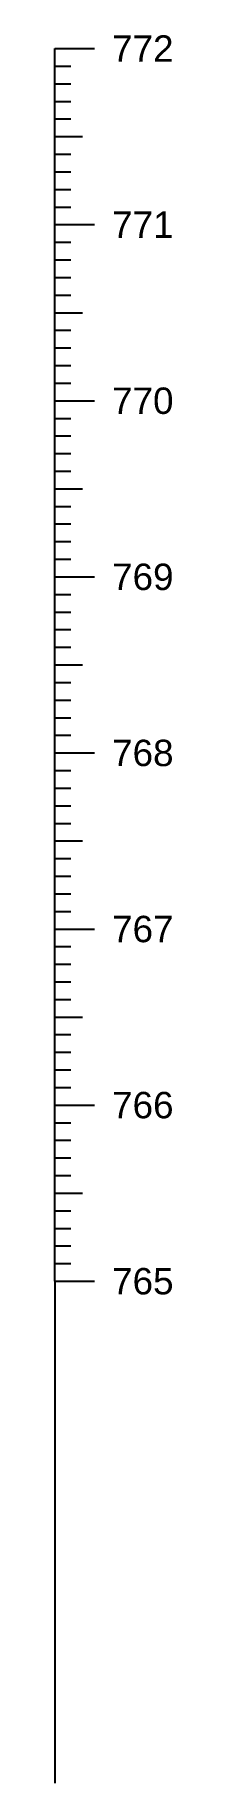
# Model space of a CAD drawing. Header units: millimetres. Extents: x 505 to 14020, y 627 to 6964.
# Drawn here: x 9899.7 to 9906.4, y 5315.1 to 5414.4 of the extents above; entities that cross this region are included whole.
import ezdxf
from ezdxf.enums import TextEntityAlignment as Align

# ---------------------------------------------------------------- set-up
doc = ezdxf.new("R2010")
doc.units = ezdxf.units.MM
doc.layers.add('CS_Drawing', color=7, linetype='Continuous')
doc.styles.get("Standard").update_dxf_attribs({"font": 'arial.ttf'})

msp = doc.modelspace()

# ---------------------------------------------------------------- texts
at = {"layer": 'CS_Drawing'}
for s, p in [('772', (9902.988, 5413.599)), ('771', (9902.988, 5403.599)), ('770', (9902.988, 5393.599)), ('769', (9902.988, 5383.599)), ('768', (9902.988, 5373.599)), ('767', (9902.988, 5363.599)), ('766', (9902.988, 5353.599)), ('765', (9902.988, 5343.599)), ('765', (9902.988, 5343.599))]:
    msp.add_text(s, height=1.5, dxfattribs=at).set_placement(p, align=Align.MIDDLE_LEFT)

# ---------------------------------------------------------------- linework, layer by layer
at = {"layer": 'CS_Drawing'}
for p, q in [((9899.738, 5413.599), (9901.988, 5413.599)), ((9899.738, 5413.599), (9901.313, 5413.599)), ((9899.738, 5413.599), (9900.638, 5413.599)), ((9899.738, 5343.599), (9899.738, 5413.599)), ((9899.738, 5412.599), (9900.638, 5412.599)), ((9899.738, 5411.599), (9900.638, 5411.599)), ((9899.738, 5410.599), (9900.638, 5410.599)), ((9899.738, 5409.599), (9900.638, 5409.599)), ((9899.738, 5408.599), (9901.313, 5408.599)), ((9899.738, 5408.599), (9900.638, 5408.599)), ((9899.738, 5407.599), (9900.638, 5407.599)), ((9899.738, 5406.599), (9900.638, 5406.599)), ((9899.738, 5405.599), (9900.638, 5405.599)), ((9899.738, 5404.599), (9900.638, 5404.599)), ((9899.738, 5403.599), (9901.988, 5403.599)), ((9899.738, 5403.599), (9901.313, 5403.599)), ((9899.738, 5403.599), (9900.638, 5403.599)), ((9899.738, 5402.599), (9900.638, 5402.599)), ((9899.738, 5401.599), (9900.638, 5401.599)), ((9899.738, 5400.599), (9900.638, 5400.599)), ((9899.738, 5399.599), (9900.638, 5399.599)), ((9899.738, 5398.599), (9901.313, 5398.599)), ((9899.738, 5398.599), (9900.638, 5398.599)), ((9899.738, 5397.599), (9900.638, 5397.599)), ((9899.738, 5396.599), (9900.638, 5396.599)), ((9899.738, 5395.599), (9900.638, 5395.599)), ((9899.738, 5394.599), (9900.638, 5394.599)), ((9899.738, 5393.599), (9901.988, 5393.599)), ((9899.738, 5393.599), (9901.313, 5393.599)), ((9899.738, 5393.599), (9900.638, 5393.599)), ((9899.738, 5392.599), (9900.638, 5392.599)), ((9899.738, 5391.599), (9900.638, 5391.599)), ((9899.738, 5390.599), (9900.638, 5390.599)), ((9899.738, 5389.599), (9900.638, 5389.599)), ((9899.738, 5388.599), (9901.313, 5388.599)), ((9899.738, 5388.599), (9900.638, 5388.599)), ((9899.738, 5387.599), (9900.638, 5387.599)), ((9899.738, 5386.599), (9900.638, 5386.599)), ((9899.738, 5385.599), (9900.638, 5385.599)), ((9899.738, 5384.599), (9900.638, 5384.599)), ((9899.738, 5383.599), (9901.988, 5383.599)), ((9899.738, 5383.599), (9901.313, 5383.599)), ((9899.738, 5383.599), (9900.638, 5383.599)), ((9899.738, 5382.599), (9900.638, 5382.599)), ((9899.738, 5381.599), (9900.638, 5381.599)), ((9899.738, 5380.599), (9900.638, 5380.599)), ((9899.738, 5379.599), (9900.638, 5379.599)), ((9899.738, 5378.599), (9901.313, 5378.599)), ((9899.738, 5378.599), (9900.638, 5378.599)), ((9899.738, 5377.599), (9900.638, 5377.599)), ((9899.738, 5376.599), (9900.638, 5376.599)), ((9899.738, 5375.599), (9900.638, 5375.599)), ((9899.738, 5374.599), (9900.638, 5374.599)), ((9899.738, 5373.599), (9901.988, 5373.599)), ((9899.738, 5373.599), (9901.313, 5373.599)), ((9899.738, 5373.599), (9900.638, 5373.599)), ((9899.738, 5372.599), (9900.638, 5372.599)), ((9899.738, 5371.599), (9900.638, 5371.599)), ((9899.738, 5370.599), (9900.638, 5370.599)), ((9899.738, 5369.599), (9900.638, 5369.599)), ((9899.738, 5368.599), (9901.313, 5368.599)), ((9899.738, 5368.599), (9900.638, 5368.599)), ((9899.738, 5367.599), (9900.638, 5367.599)), ((9899.738, 5366.599), (9900.638, 5366.599)), ((9899.738, 5365.599), (9900.638, 5365.599)), ((9899.738, 5364.599), (9900.638, 5364.599)), ((9899.738, 5363.599), (9901.988, 5363.599)), ((9899.738, 5363.599), (9901.313, 5363.599)), ((9899.738, 5363.599), (9900.638, 5363.599)), ((9899.738, 5362.599), (9900.638, 5362.599)), ((9899.738, 5361.599), (9900.638, 5361.599)), ((9899.738, 5360.599), (9900.638, 5360.599)), ((9899.738, 5359.599), (9900.638, 5359.599)), ((9899.738, 5358.599), (9901.313, 5358.599)), ((9899.738, 5358.599), (9900.638, 5358.599)), ((9899.738, 5357.599), (9900.638, 5357.599)), ((9899.738, 5356.599), (9900.638, 5356.599)), ((9899.738, 5355.599), (9900.638, 5355.599)), ((9899.738, 5354.599), (9900.638, 5354.599)), ((9899.738, 5353.599), (9901.988, 5353.599)), ((9899.738, 5353.599), (9901.313, 5353.599)), ((9899.738, 5353.599), (9900.638, 5353.599)), ((9899.738, 5352.599), (9900.638, 5352.599)), ((9899.738, 5351.599), (9900.638, 5351.599)), ((9899.738, 5350.599), (9900.638, 5350.599)), ((9899.738, 5349.599), (9900.638, 5349.599)), ((9899.738, 5348.599), (9901.313, 5348.599)), ((9899.738, 5348.599), (9900.638, 5348.599)), ((9899.738, 5347.599), (9900.638, 5347.599)), ((9899.738, 5346.599), (9900.638, 5346.599)), ((9899.738, 5345.599), (9900.638, 5345.599)), ((9899.738, 5344.599), (9900.638, 5344.599)), ((9899.738, 5343.599), (9901.988, 5343.599)), ((9899.738, 5343.599), (9901.313, 5343.599)), ((9899.738, 5343.599), (9900.638, 5343.599)), ((9899.738, 5343.599), (9899.738, 5315.099))]:
    msp.add_line(p, q, dxfattribs=at)

msp.set_redraw_order([(e.dxf.handle, doc.entitydb.next_handle()) for e in msp.query("TEXT MTEXT ATTDEF DIMENSION ARC_DIMENSION")])  # texts and dimensions are drawn at this point

doc.saveas('drawing.dxf')
